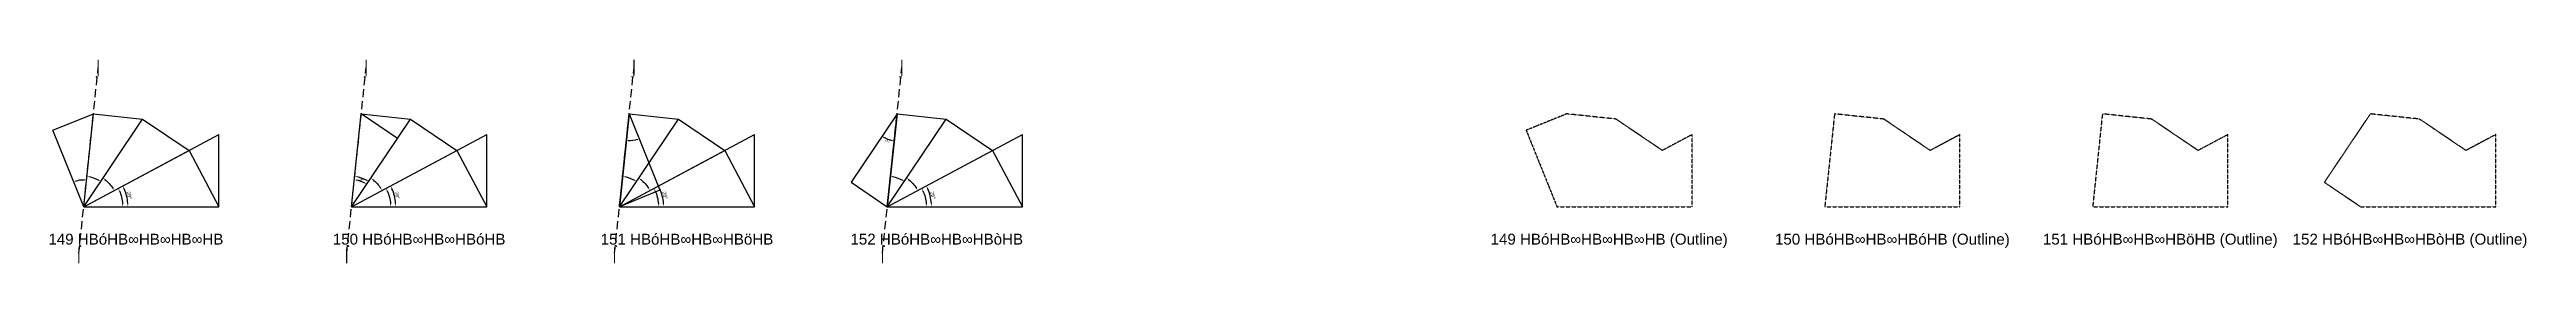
# Model space of a CAD drawing. Header units: millimetres. Extents: x 123348 to 671342, y -3335564 to 24518.
# Drawn here: x 156847 to 431755, y -1535673 to -1513160 of the extents above; entities that cross this region are included whole.
import ezdxf
from ezdxf.enums import TextEntityAlignment as Align

# ---------------------------------------------------------------- set-up
doc = ezdxf.new("R2010")
doc.units = ezdxf.units.MM
doc.header["$PDMODE"] = 35
doc.linetypes.add('DASHED', pattern=[19.05, 12.7, -6.35])
for name, color, linetype in [('BASE', 170, 'Continuous'), ('HYPOTENUSE', 20, 'Continuous'), ('PERPENDICULAR', 90, 'Continuous')]:
    doc.layers.add(name, color=color, linetype=linetype)
doc.styles.add('Arial', font='arial.ttf')
doc.dimstyles.new('ISO-25', dxfattribs={"dimtxt": 250, "dimasz": 100, "dimexe": 1.25, "dimexo": 0.625, "dimgap": 100, "dimtad": 1, "dimdec": 0, "dimtxsty": 'Arial', "dimcen": 2.5, "dimadec": 0, "dimazin": 0, "dimtfac": 1, "dimtdec": 0, "dimtmove": 0, "dimatfit": 3, "dimfxl": 1, "dimarcsym": 0})

# ---------------------------------------------------------------- blocks, each defined once
blk = doc.blocks.new('*D2')
at = {"color": 0, "lineweight": -2, "ltscale": 100, "transparency": 16777216}
blk.add_arc((0, 0), 4906, 4.08845, 23.91155, dxfattribs=at)
at = {"color": 0, "ltscale": 100, "transparency": 16777216}
for points in [[(4432, 1963), (4537, 2014), (4332, 2303)], [(4952, 352), (4835, 348), (4906, 0)]]:
    blk.add_solid(points, dxfattribs=at)
at = {"layer": 'Defpoints', "color": 0, "ltscale": 100, "transparency": 16777216}
for p in [(15000, 7976), (0, 0), (0, 0), (4841, 796), (15000, 0)]:
    blk.add_point(p, dxfattribs=at)
at = {"color": 0, "ltscale": 100, "transparency": 16777216, "insert": (5055, 1260), "char_height": 400, "attachment_point": 5, "rotation": 284, "style": 'Arial'}
blk.add_mtext('28°', dxfattribs=at)
blk = doc.blocks.new('GTN')
at = {"layer": 'BASE'}
blk.add_line((0, 0), (15000, 0), dxfattribs=at)
at = {"layer": 'HYPOTENUSE'}
blk.add_line((0, 0), (15000, 7975.6), dxfattribs=at)
at = {"layer": 'PERPENDICULAR'}
blk.add_line((15000, 0), (15000, 7975.6), dxfattribs=at)
at = {"color": 4, "ltscale": 100}
dim = blk.add_angular_dim_2l(base=(4841, 795.6), line1=((0, 0), (15000, 0)), line2=((0, 0), (15000, 7975.6)), dimstyle='ISO-25', override={"dimtxt": 400, "dimasz": 350, "dimgap": 100}, dxfattribs=at)
dim.commit()
dim.dimension.update_dxf_attribs({"geometry": '*D2', "text_midpoint": (5055.4, 1260.5)})

msp = doc.modelspace()

# ---------------------------------------------------------------- linework, layer by layer
at = {"linetype": 'DASHED', "ltscale": 70}
for p, q in [((160098, -1534550), (162257, -1514013)), ((189828, -1534550), (191987, -1514013)), ((219558, -1534550), (221717, -1514013)), ((249288, -1534550), (251446, -1514013))]:
    msp.add_line(p, q, dxfattribs=at)
at = {"linetype": 'DASHED'}
for points in [[(339152, -1529416), (339152, -1521440), (335846, -1523198), (330692, -1519721), (325232, -1519147), (320737, -1520963), (324152, -1529416)], [(354962, -1519147), (353882, -1529416), (368882, -1529416), (368882, -1521440), (365576, -1523198), (360422, -1519721)], [(384692, -1519147), (383612, -1529416), (398612, -1529416), (398612, -1521440), (395306, -1523198), (390152, -1519721)], [(428342, -1529416), (428342, -1521440), (425036, -1523198), (419882, -1519721), (414422, -1519147), (409324, -1526705), (413342, -1529416)]]:
    msp.add_lwpolyline(points, close=True, dxfattribs=at)

# ---------------------------------------------------------------- block references
at = {"linetype": 'DASHED', "ltscale": 100}
for p, xscale, yscale, zscale, rotation in [((160638, -1529416), -0.6077706275583901, 0.6077706275583901, 0.6077706275583901, 292.0000000000003), ((160638, -1529416), -0.6883428104611128, 0.6883428104611129, 0.6883428104611129, 264.0000000000002), ((160638, -1529416), -0.779596451735377, 0.779596451735377, 0.7795964517353771, 236.0000000000001), ((190368, -1529416), 0.6077706275583901, 0.6077706275583901, 0.6077706275583901, 56.0000000000002), ((190368, -1529416), -0.6883428104611128, 0.6883428104611129, 0.6883428104611129, 264.0000000000002), ((190368, -1529416), -0.779596451735377, 0.779596451735377, 0.7795964517353771, 236.0000000000001), ((221177, -1519147), -0.6077706275583903, 0.6077706275583902, 0.6077706275583902, 112.0000000000003), ((220098, -1529416), -0.6883428104611128, 0.6883428104611129, 0.6883428104611129, 264.0000000000002), ((220098, -1529416), -0.779596451735377, 0.779596451735377, 0.7795964517353771, 236.0000000000001), ((250907, -1519147), 0.6077706275583902, 0.6077706275583902, 0.6077706275583902, 236.0000000000002), ((249828, -1529416), -0.6883428104611128, 0.6883428104611129, 0.6883428104611129, 264.0000000000002), ((249828, -1529416), -0.779596451735377, 0.779596451735377, 0.7795964517353771, 236.0000000000001), ((160638, -1529416), -0.882947592858929, 0.882947592858929, 0.882947592858929, 208), ((190368, -1529416), -0.882947592858929, 0.882947592858929, 0.882947592858929, 208), ((220098, -1529416), -0.882947592858929, 0.882947592858929, 0.882947592858929, 208), ((249828, -1529416), -0.882947592858929, 0.882947592858929, 0.882947592858929, 208)]:
    msp.add_blockref('GTN', p, dxfattribs=dict(at, xscale=xscale, yscale=yscale, zscale=zscale, rotation=rotation))
at = {"linetype": 'DASHED'}
for p in [(160638, -1529416), (190368, -1529416), (220098, -1529416), (249828, -1529416)]:
    msp.add_blockref('GTN', p, dxfattribs=at)

# ---------------------------------------------------------------- texts
at = {"linetype": 'DASHED', "ltscale": 100, "style": 'Arial'}
for s, p in [('⌡', (162257, -1514013)), ('⌡', (191987, -1514013)), ('⌡', (221717, -1514013)), ('⌡', (251446, -1514013)), ('149 HBóHB∞HB∞HB∞HB', (166430, -1533010)), ('⌠', (160098, -1534550)), ('150 HBóHB∞HB∞HBóHB', (197868, -1533010)), ('⌠', (189828, -1534550)), ('151 HBóHB∞HB∞HBöHB', (227598, -1533010)), ('⌠', (219558, -1534550)), ('152 HBóHB∞HB∞HBòHB', (255318, -1533010)), ('⌠', (249288, -1534550)), ('149 HBóHB∞HB∞HB∞HB (Outline)', (329945, -1533010)), ('150 HBóHB∞HB∞HBóHB (Outline)', (361382, -1533010)), ('151 HBóHB∞HB∞HBöHB (Outline)', (391112, -1533010)), ('152 HBóHB∞HB∞HBòHB (Outline)', (418833, -1533010))]:
    msp.add_text(s, height=1200, dxfattribs=at).set_placement(p, align=Align.MIDDLE_CENTER)

doc.saveas('drawing.dxf')
